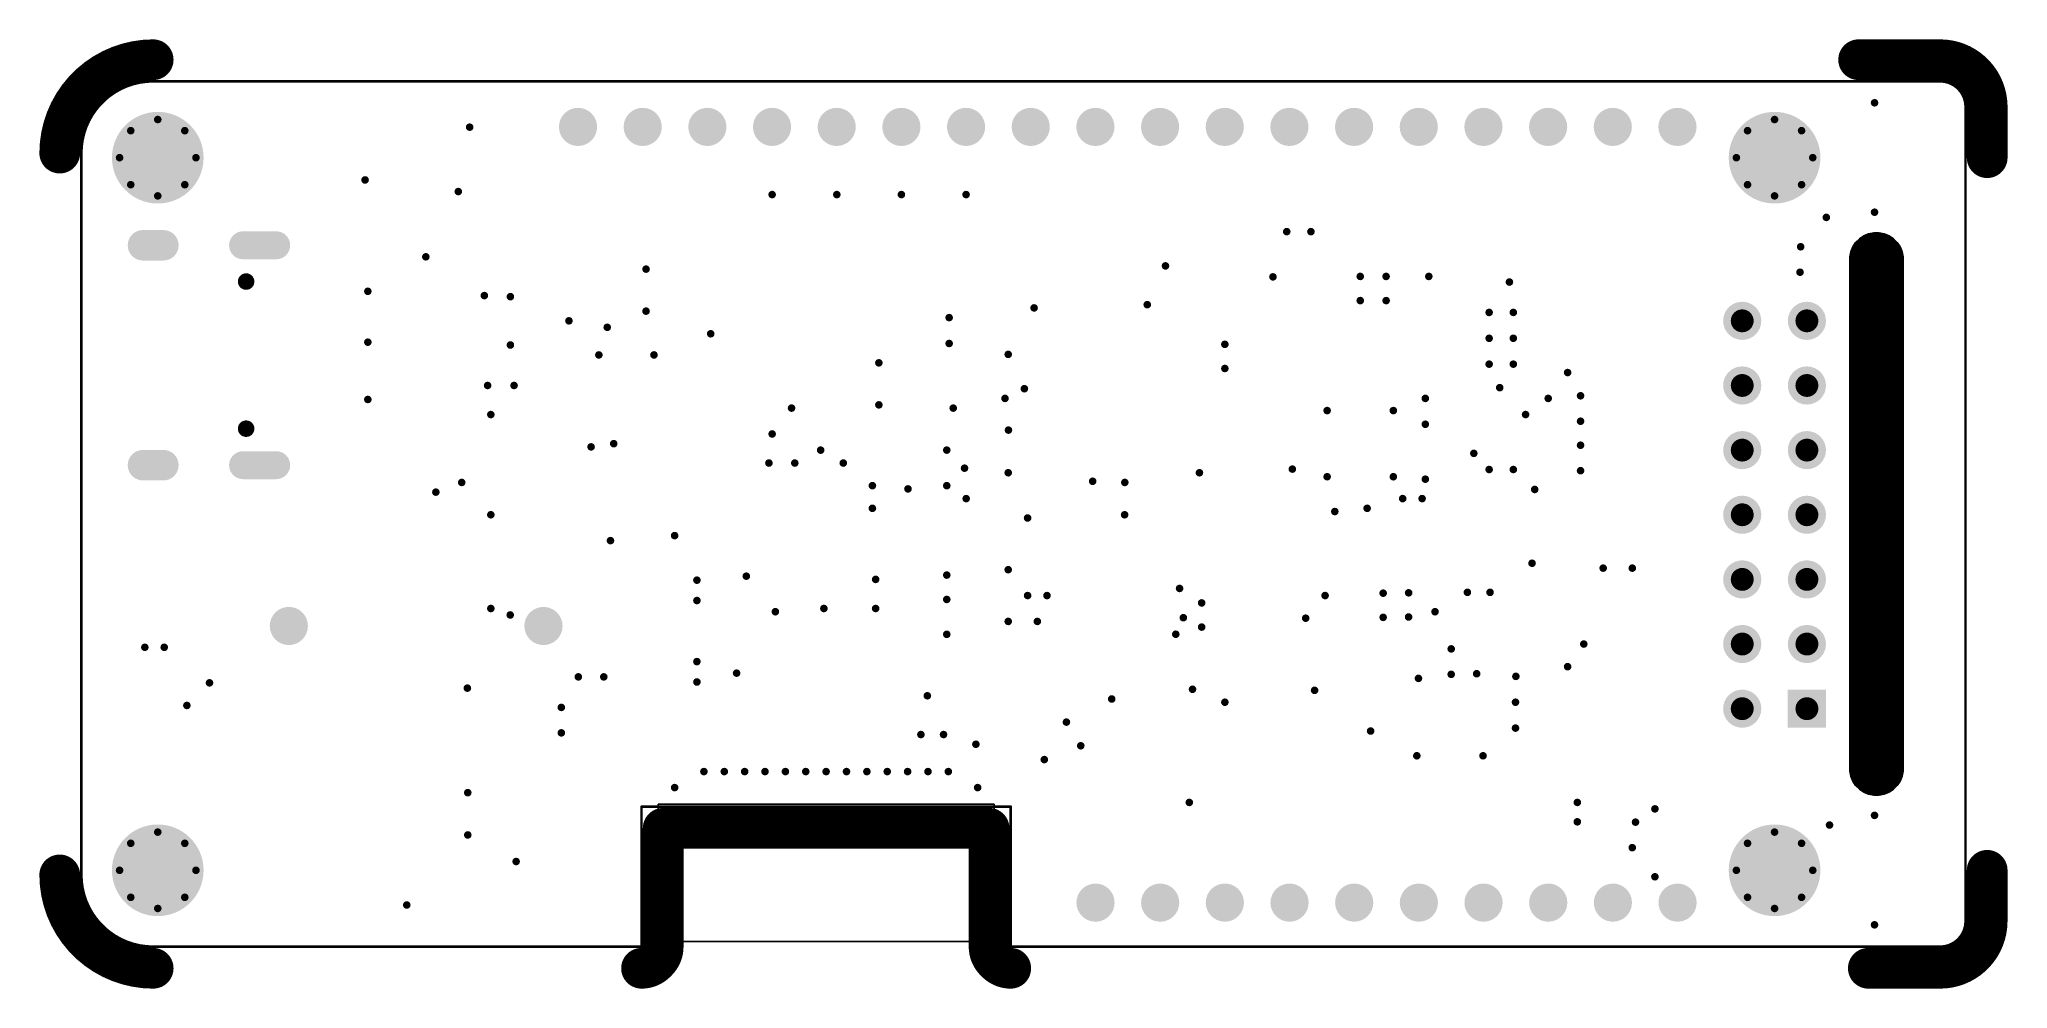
# Model space of a CAD drawing. Header units: inches. Extents: x -4.7 to 72.7, y -4.7 to 32.7.
import ezdxf

# ---------------------------------------------------------------- set-up
doc = ezdxf.new("R2010")
doc.units = ezdxf.units.IN
for name, color, linetype in [('Board Shape', 6, 'Continuous'), ('Keep-Out Layer', 6, 'Continuous'), ('Multi-Layer', 9, 'Continuous'), ('Pad Holes', 156, 'Continuous'), ('Route Tool Path', 56, 'Continuous'), ('Via Holes', 16, 'Continuous')]:
    doc.layers.add(name, color=color, linetype=linetype)

# ---------------------------------------------------------------- blocks, each defined once
blk = doc.blocks.new('F______H______2_54_____18_P___B_10')
at = {"layer": 'Multi-Layer'}
h = blk.add_hatch(color=9, dxfattribs=at)
edge = h.paths.add_edge_path()
edge.add_arc((0, 0), 0.75, 0, 360)
h = blk.add_hatch(color=9, dxfattribs=at)
edge = h.paths.add_edge_path()
edge.add_arc((2.54, 0), 0.75, 0, 360)
h = blk.add_hatch(color=9, dxfattribs=at)
edge = h.paths.add_edge_path()
edge.add_arc((5.08, 0), 0.75, 0, 360)
h = blk.add_hatch(color=9, dxfattribs=at)
edge = h.paths.add_edge_path()
edge.add_arc((7.62, 0), 0.75, 0, 360)
h = blk.add_hatch(color=9, dxfattribs=at)
edge = h.paths.add_edge_path()
edge.add_arc((10.16, 0), 0.75, 0, 360)
h = blk.add_hatch(color=9, dxfattribs=at)
edge = h.paths.add_edge_path()
edge.add_arc((12.7, 0), 0.75, 0, 360)
h = blk.add_hatch(color=9, dxfattribs=at)
edge = h.paths.add_edge_path()
edge.add_arc((15.24, 0), 0.75, 0, 360)
h = blk.add_hatch(color=9, dxfattribs=at)
edge = h.paths.add_edge_path()
edge.add_arc((17.78, 0), 0.75, 0, 360)
h = blk.add_hatch(color=9, dxfattribs=at)
edge = h.paths.add_edge_path()
edge.add_arc((20.32, 0), 0.75, 0, 360)
h = blk.add_hatch(color=9, dxfattribs=at)
edge = h.paths.add_edge_path()
edge.add_arc((22.86, 0), 0.75, 0, 360)
h = blk.add_hatch(color=9, dxfattribs=at)
edge = h.paths.add_edge_path()
edge.add_arc((25.4, 0), 0.75, 0, 360)
h = blk.add_hatch(color=9, dxfattribs=at)
edge = h.paths.add_edge_path()
edge.add_arc((27.94, 0), 0.75, 0, 360)
h = blk.add_hatch(color=9, dxfattribs=at)
edge = h.paths.add_edge_path()
edge.add_arc((30.48, 0), 0.75, 0, 360)
h = blk.add_hatch(color=9, dxfattribs=at)
edge = h.paths.add_edge_path()
edge.add_arc((33.02, 0), 0.75, 0, 360)
h = blk.add_hatch(color=9, dxfattribs=at)
edge = h.paths.add_edge_path()
edge.add_arc((35.56, 0), 0.75, 0, 360)
h = blk.add_hatch(color=9, dxfattribs=at)
edge = h.paths.add_edge_path()
edge.add_arc((38.1, 0), 0.75, 0, 360)
h = blk.add_hatch(color=9, dxfattribs=at)
edge = h.paths.add_edge_path()
edge.add_arc((40.64, 0), 0.75, 0, 360)
h = blk.add_hatch(color=9, dxfattribs=at)
edge = h.paths.add_edge_path()
edge.add_arc((43.18, 0), 0.75, 0, 360)
at = {"layer": 'Pad Holes'}
h = blk.add_hatch(color=7, dxfattribs=at)
edge = h.paths.add_edge_path()
edge.add_arc((0, 0), 0.508, 0, 360)
h = blk.add_hatch(color=7, dxfattribs=at)
edge = h.paths.add_edge_path()
edge.add_arc((2.54, 0), 0.508, 0, 360)
h = blk.add_hatch(color=7, dxfattribs=at)
edge = h.paths.add_edge_path()
edge.add_arc((5.08, 0), 0.508, 0, 360)
h = blk.add_hatch(color=7, dxfattribs=at)
edge = h.paths.add_edge_path()
edge.add_arc((7.62, 0), 0.508, 0, 360)
h = blk.add_hatch(color=7, dxfattribs=at)
edge = h.paths.add_edge_path()
edge.add_arc((10.16, 0), 0.508, 0, 360)
h = blk.add_hatch(color=7, dxfattribs=at)
edge = h.paths.add_edge_path()
edge.add_arc((12.7, 0), 0.508, 0, 360)
h = blk.add_hatch(color=7, dxfattribs=at)
edge = h.paths.add_edge_path()
edge.add_arc((15.24, 0), 0.508, 0, 360)
h = blk.add_hatch(color=7, dxfattribs=at)
edge = h.paths.add_edge_path()
edge.add_arc((17.78, 0), 0.508, 0, 360)
h = blk.add_hatch(color=7, dxfattribs=at)
edge = h.paths.add_edge_path()
edge.add_arc((20.32, 0), 0.508, 0, 360)
h = blk.add_hatch(color=7, dxfattribs=at)
edge = h.paths.add_edge_path()
edge.add_arc((22.86, 0), 0.508, 0, 360)
h = blk.add_hatch(color=7, dxfattribs=at)
edge = h.paths.add_edge_path()
edge.add_arc((25.4, 0), 0.508, 0, 360)
h = blk.add_hatch(color=7, dxfattribs=at)
edge = h.paths.add_edge_path()
edge.add_arc((27.94, 0), 0.508, 0, 360)
h = blk.add_hatch(color=7, dxfattribs=at)
edge = h.paths.add_edge_path()
edge.add_arc((30.48, 0), 0.508, 0, 360)
h = blk.add_hatch(color=7, dxfattribs=at)
edge = h.paths.add_edge_path()
edge.add_arc((33.02, 0), 0.508, 0, 360)
h = blk.add_hatch(color=7, dxfattribs=at)
edge = h.paths.add_edge_path()
edge.add_arc((35.56, 0), 0.508, 0, 360)
h = blk.add_hatch(color=7, dxfattribs=at)
edge = h.paths.add_edge_path()
edge.add_arc((38.1, 0), 0.508, 0, 360)
h = blk.add_hatch(color=7, dxfattribs=at)
edge = h.paths.add_edge_path()
edge.add_arc((40.64, 0), 0.508, 0, 360)
h = blk.add_hatch(color=7, dxfattribs=at)
edge = h.paths.add_edge_path()
edge.add_arc((43.18, 0), 0.508, 0, 360)
blk = doc.blocks.new('F______H______2_54_____10_P___B_11')
at = {"layer": 'Multi-Layer'}
h = blk.add_hatch(color=9, dxfattribs=at)
edge = h.paths.add_edge_path()
edge.add_arc((0, 0), 0.75, 0, 360)
h = blk.add_hatch(color=9, dxfattribs=at)
edge = h.paths.add_edge_path()
edge.add_arc((2.54, 0), 0.75, 0, 360)
h = blk.add_hatch(color=9, dxfattribs=at)
edge = h.paths.add_edge_path()
edge.add_arc((5.08, 0), 0.75, 0, 360)
h = blk.add_hatch(color=9, dxfattribs=at)
edge = h.paths.add_edge_path()
edge.add_arc((7.62, 0), 0.75, 0, 360)
h = blk.add_hatch(color=9, dxfattribs=at)
edge = h.paths.add_edge_path()
edge.add_arc((10.16, 0), 0.75, 0, 360)
h = blk.add_hatch(color=9, dxfattribs=at)
edge = h.paths.add_edge_path()
edge.add_arc((12.7, 0), 0.75, 0, 360)
h = blk.add_hatch(color=9, dxfattribs=at)
edge = h.paths.add_edge_path()
edge.add_arc((15.24, 0), 0.75, 0, 360)
h = blk.add_hatch(color=9, dxfattribs=at)
edge = h.paths.add_edge_path()
edge.add_arc((17.78, 0), 0.75, 0, 360)
h = blk.add_hatch(color=9, dxfattribs=at)
edge = h.paths.add_edge_path()
edge.add_arc((20.32, 0), 0.75, 0, 360)
h = blk.add_hatch(color=9, dxfattribs=at)
edge = h.paths.add_edge_path()
edge.add_arc((22.86, 0), 0.75, 0, 360)
at = {"layer": 'Pad Holes'}
h = blk.add_hatch(color=7, dxfattribs=at)
edge = h.paths.add_edge_path()
edge.add_arc((0, 0), 0.508, 0, 360)
h = blk.add_hatch(color=7, dxfattribs=at)
edge = h.paths.add_edge_path()
edge.add_arc((2.54, 0), 0.508, 0, 360)
h = blk.add_hatch(color=7, dxfattribs=at)
edge = h.paths.add_edge_path()
edge.add_arc((5.08, 0), 0.508, 0, 360)
h = blk.add_hatch(color=7, dxfattribs=at)
edge = h.paths.add_edge_path()
edge.add_arc((7.62, 0), 0.508, 0, 360)
h = blk.add_hatch(color=7, dxfattribs=at)
edge = h.paths.add_edge_path()
edge.add_arc((10.16, 0), 0.508, 0, 360)
h = blk.add_hatch(color=7, dxfattribs=at)
edge = h.paths.add_edge_path()
edge.add_arc((12.7, 0), 0.508, 0, 360)
h = blk.add_hatch(color=7, dxfattribs=at)
edge = h.paths.add_edge_path()
edge.add_arc((15.24, 0), 0.508, 0, 360)
h = blk.add_hatch(color=7, dxfattribs=at)
edge = h.paths.add_edge_path()
edge.add_arc((17.78, 0), 0.508, 0, 360)
h = blk.add_hatch(color=7, dxfattribs=at)
edge = h.paths.add_edge_path()
edge.add_arc((20.32, 0), 0.508, 0, 360)
h = blk.add_hatch(color=7, dxfattribs=at)
edge = h.paths.add_edge_path()
edge.add_arc((22.86, 0), 0.508, 0, 360)
blk = doc.blocks.new('HDR2X7_24')
at = {"layer": 'Multi-Layer'}
h = blk.add_hatch(color=9, dxfattribs=at)
edge = h.paths.add_edge_path()
edge.add_arc((0, 2.54), 0.75, 0, 360)
h = blk.add_hatch(color=9, dxfattribs=at)
edge = h.paths.add_edge_path()
edge.add_arc((2.54, 2.54), 0.75, 0, 360)
h = blk.add_hatch(color=9, dxfattribs=at)
edge = h.paths.add_edge_path()
edge.add_arc((5.08, 2.54), 0.75, 0, 360)
h = blk.add_hatch(color=9, dxfattribs=at)
edge = h.paths.add_edge_path()
edge.add_arc((7.62, 2.54), 0.75, 0, 360)
h = blk.add_hatch(color=9, dxfattribs=at)
edge = h.paths.add_edge_path()
edge.add_arc((10.16, 2.54), 0.75, 0, 360)
h = blk.add_hatch(color=9, dxfattribs=at)
edge = h.paths.add_edge_path()
edge.add_arc((12.7, 2.54), 0.75, 0, 360)
h = blk.add_hatch(color=9, dxfattribs=at)
edge = h.paths.add_edge_path()
edge.add_arc((15.24, 2.54), 0.75, 0, 360)
blk.add_hatch(color=9, dxfattribs=at).paths.add_polyline_path([(-0.75, 0.75), (0.75, 0.75), (0.75, -0.75), (-0.75, -0.75)])
h = blk.add_hatch(color=9, dxfattribs=at)
edge = h.paths.add_edge_path()
edge.add_arc((2.54, 0), 0.75, 0, 360)
h = blk.add_hatch(color=9, dxfattribs=at)
edge = h.paths.add_edge_path()
edge.add_arc((5.08, 0), 0.75, 0, 360)
h = blk.add_hatch(color=9, dxfattribs=at)
edge = h.paths.add_edge_path()
edge.add_arc((7.62, 0), 0.75, 0, 360)
h = blk.add_hatch(color=9, dxfattribs=at)
edge = h.paths.add_edge_path()
edge.add_arc((10.16, 0), 0.75, 0, 360)
h = blk.add_hatch(color=9, dxfattribs=at)
edge = h.paths.add_edge_path()
edge.add_arc((12.7, 0), 0.75, 0, 360)
h = blk.add_hatch(color=9, dxfattribs=at)
edge = h.paths.add_edge_path()
edge.add_arc((15.24, 0), 0.75, 0, 360)
at = {"layer": 'Pad Holes'}
h = blk.add_hatch(color=7, dxfattribs=at)
edge = h.paths.add_edge_path()
edge.add_arc((0, 2.54), 0.45, 0, 360)
h = blk.add_hatch(color=7, dxfattribs=at)
edge = h.paths.add_edge_path()
edge.add_arc((2.54, 2.54), 0.45, 0, 360)
h = blk.add_hatch(color=7, dxfattribs=at)
edge = h.paths.add_edge_path()
edge.add_arc((5.08, 2.54), 0.45, 0, 360)
h = blk.add_hatch(color=7, dxfattribs=at)
edge = h.paths.add_edge_path()
edge.add_arc((7.62, 2.54), 0.45, 0, 360)
h = blk.add_hatch(color=7, dxfattribs=at)
edge = h.paths.add_edge_path()
edge.add_arc((10.16, 2.54), 0.45, 0, 360)
h = blk.add_hatch(color=7, dxfattribs=at)
edge = h.paths.add_edge_path()
edge.add_arc((12.7, 2.54), 0.45, 0, 360)
h = blk.add_hatch(color=7, dxfattribs=at)
edge = h.paths.add_edge_path()
edge.add_arc((15.24, 2.54), 0.45, 0, 360)
h = blk.add_hatch(color=7, dxfattribs=at)
edge = h.paths.add_edge_path()
edge.add_arc((0, 0), 0.45, 0, 360)
h = blk.add_hatch(color=7, dxfattribs=at)
edge = h.paths.add_edge_path()
edge.add_arc((2.54, 0), 0.45, 0, 360)
h = blk.add_hatch(color=7, dxfattribs=at)
edge = h.paths.add_edge_path()
edge.add_arc((5.08, 0), 0.45, 0, 360)
h = blk.add_hatch(color=7, dxfattribs=at)
edge = h.paths.add_edge_path()
edge.add_arc((7.62, 0), 0.45, 0, 360)
h = blk.add_hatch(color=7, dxfattribs=at)
edge = h.paths.add_edge_path()
edge.add_arc((10.16, 0), 0.45, 0, 360)
h = blk.add_hatch(color=7, dxfattribs=at)
edge = h.paths.add_edge_path()
edge.add_arc((12.7, 0), 0.45, 0, 360)
h = blk.add_hatch(color=7, dxfattribs=at)
edge = h.paths.add_edge_path()
edge.add_arc((15.24, 0), 0.45, 0, 360)
blk = doc.blocks.new('M3_SCREW_28')
at = {"layer": 'Multi-Layer'}
h = blk.add_hatch(color=9, dxfattribs=at)
edge = h.paths.add_edge_path()
edge.add_arc((0, 0), 1.8, 0, 360)
at = {"layer": 'Pad Holes'}
h = blk.add_hatch(color=7, dxfattribs=at)
edge = h.paths.add_edge_path()
edge.add_arc((0, 0), 1.1, 0, 360)
at = {"layer": 'Via Holes'}
h = blk.add_hatch(color=7, dxfattribs=at)
edge = h.paths.add_edge_path()
edge.add_arc((0, 1.5), 0.15, 0, 360)
h = blk.add_hatch(color=7, dxfattribs=at)
edge = h.paths.add_edge_path()
edge.add_arc((-1.061, 1.061), 0.15, 0, 360)
h = blk.add_hatch(color=7, dxfattribs=at)
edge = h.paths.add_edge_path()
edge.add_arc((1.061, 1.061), 0.15, 0, 360)
h = blk.add_hatch(color=7, dxfattribs=at)
edge = h.paths.add_edge_path()
edge.add_arc((-1.5, 0), 0.15, 0, 360)
h = blk.add_hatch(color=7, dxfattribs=at)
edge = h.paths.add_edge_path()
edge.add_arc((1.5, 0), 0.15, 0, 360)
h = blk.add_hatch(color=7, dxfattribs=at)
edge = h.paths.add_edge_path()
edge.add_arc((-1.061, -1.061), 0.15, 0, 360)
h = blk.add_hatch(color=7, dxfattribs=at)
edge = h.paths.add_edge_path()
edge.add_arc((0, -1.5), 0.15, 0, 360)
h = blk.add_hatch(color=7, dxfattribs=at)
edge = h.paths.add_edge_path()
edge.add_arc((1.061, -1.061), 0.15, 0, 360)
blk = doc.blocks.new('M3_SCREW_29')
at = {"layer": 'Multi-Layer'}
h = blk.add_hatch(color=9, dxfattribs=at)
edge = h.paths.add_edge_path()
edge.add_arc((0, 0), 1.8, 0, 360)
at = {"layer": 'Pad Holes'}
h = blk.add_hatch(color=7, dxfattribs=at)
edge = h.paths.add_edge_path()
edge.add_arc((0, 0), 1.1, 0, 360)
at = {"layer": 'Via Holes'}
h = blk.add_hatch(color=7, dxfattribs=at)
edge = h.paths.add_edge_path()
edge.add_arc((0, 1.5), 0.15, 0, 360)
h = blk.add_hatch(color=7, dxfattribs=at)
edge = h.paths.add_edge_path()
edge.add_arc((-1.061, 1.061), 0.15, 0, 360)
h = blk.add_hatch(color=7, dxfattribs=at)
edge = h.paths.add_edge_path()
edge.add_arc((1.061, 1.061), 0.15, 0, 360)
h = blk.add_hatch(color=7, dxfattribs=at)
edge = h.paths.add_edge_path()
edge.add_arc((-1.5, 0), 0.15, 0, 360)
h = blk.add_hatch(color=7, dxfattribs=at)
edge = h.paths.add_edge_path()
edge.add_arc((1.5, 0), 0.15, 0, 360)
h = blk.add_hatch(color=7, dxfattribs=at)
edge = h.paths.add_edge_path()
edge.add_arc((-1.061, -1.061), 0.15, 0, 360)
h = blk.add_hatch(color=7, dxfattribs=at)
edge = h.paths.add_edge_path()
edge.add_arc((0, -1.5), 0.15, 0, 360)
h = blk.add_hatch(color=7, dxfattribs=at)
edge = h.paths.add_edge_path()
edge.add_arc((1.061, -1.061), 0.15, 0, 360)
blk = doc.blocks.new('M3_SCREW_30')
at = {"layer": 'Multi-Layer'}
h = blk.add_hatch(color=9, dxfattribs=at)
edge = h.paths.add_edge_path()
edge.add_arc((0, 0), 1.8, 0, 360)
at = {"layer": 'Pad Holes'}
h = blk.add_hatch(color=7, dxfattribs=at)
edge = h.paths.add_edge_path()
edge.add_arc((0, 0), 1.1, 0, 360)
at = {"layer": 'Via Holes'}
h = blk.add_hatch(color=7, dxfattribs=at)
edge = h.paths.add_edge_path()
edge.add_arc((0, 1.5), 0.15, 0, 360)
h = blk.add_hatch(color=7, dxfattribs=at)
edge = h.paths.add_edge_path()
edge.add_arc((-1.061, 1.061), 0.15, 0, 360)
h = blk.add_hatch(color=7, dxfattribs=at)
edge = h.paths.add_edge_path()
edge.add_arc((1.061, 1.061), 0.15, 0, 360)
h = blk.add_hatch(color=7, dxfattribs=at)
edge = h.paths.add_edge_path()
edge.add_arc((-1.5, 0), 0.15, 0, 360)
h = blk.add_hatch(color=7, dxfattribs=at)
edge = h.paths.add_edge_path()
edge.add_arc((1.5, 0), 0.15, 0, 360)
h = blk.add_hatch(color=7, dxfattribs=at)
edge = h.paths.add_edge_path()
edge.add_arc((-1.061, -1.061), 0.15, 0, 360)
h = blk.add_hatch(color=7, dxfattribs=at)
edge = h.paths.add_edge_path()
edge.add_arc((0, -1.5), 0.15, 0, 360)
h = blk.add_hatch(color=7, dxfattribs=at)
edge = h.paths.add_edge_path()
edge.add_arc((1.061, -1.061), 0.15, 0, 360)
blk = doc.blocks.new('M3_SCREW_31')
at = {"layer": 'Multi-Layer'}
h = blk.add_hatch(color=9, dxfattribs=at)
edge = h.paths.add_edge_path()
edge.add_arc((0, 0), 1.8, 0, 360)
at = {"layer": 'Pad Holes'}
h = blk.add_hatch(color=7, dxfattribs=at)
edge = h.paths.add_edge_path()
edge.add_arc((0, 0), 1.1, 0, 360)
at = {"layer": 'Via Holes'}
h = blk.add_hatch(color=7, dxfattribs=at)
edge = h.paths.add_edge_path()
edge.add_arc((0, 1.5), 0.15, 0, 360)
h = blk.add_hatch(color=7, dxfattribs=at)
edge = h.paths.add_edge_path()
edge.add_arc((-1.061, 1.061), 0.15, 0, 360)
h = blk.add_hatch(color=7, dxfattribs=at)
edge = h.paths.add_edge_path()
edge.add_arc((1.061, 1.061), 0.15, 0, 360)
h = blk.add_hatch(color=7, dxfattribs=at)
edge = h.paths.add_edge_path()
edge.add_arc((-1.5, 0), 0.15, 0, 360)
h = blk.add_hatch(color=7, dxfattribs=at)
edge = h.paths.add_edge_path()
edge.add_arc((1.5, 0), 0.15, 0, 360)
h = blk.add_hatch(color=7, dxfattribs=at)
edge = h.paths.add_edge_path()
edge.add_arc((-1.061, -1.061), 0.15, 0, 360)
h = blk.add_hatch(color=7, dxfattribs=at)
edge = h.paths.add_edge_path()
edge.add_arc((0, -1.5), 0.15, 0, 360)
h = blk.add_hatch(color=7, dxfattribs=at)
edge = h.paths.add_edge_path()
edge.add_arc((1.061, -1.061), 0.15, 0, 360)
blk = doc.blocks.new('HCTL_HC_TYPE_C_16P_01A_49')
at = {"layer": 'Multi-Layer'}
h = blk.add_hatch(color=9, dxfattribs=at)
edge = h.paths.add_edge_path()
edge.add_arc((-4.32, 3.15), 0.55, 0, 180)
edge.add_line((-4.87, 3.15), (-4.87, 1.85))
edge.add_arc((-4.32, 1.85), 0.55, 180, 360)
edge.add_line((-3.77, 1.85), (-3.77, 3.15))
h = blk.add_hatch(color=9, dxfattribs=at)
edge = h.paths.add_edge_path()
edge.add_arc((4.32, 3.15), 0.55, 0, 180)
edge.add_line((3.77, 3.15), (3.77, 1.85))
edge.add_arc((4.32, 1.85), 0.55, 180, 360)
edge.add_line((4.87, 1.85), (4.87, 3.15))
h = blk.add_hatch(color=9, dxfattribs=at)
edge = h.paths.add_edge_path()
edge.add_arc((-2.895, 1.97), 0.325, 0, 360)
h = blk.add_hatch(color=9, dxfattribs=at)
edge = h.paths.add_edge_path()
edge.add_arc((2.885, 1.97), 0.325, 0, 360)
h = blk.add_hatch(color=9, dxfattribs=at)
edge = h.paths.add_edge_path()
edge.add_arc((-4.32, -1.28), 0.6, 0, 180)
edge.add_line((-4.92, -1.28), (-4.92, -2.08))
edge.add_arc((-4.32, -2.08), 0.6, 180, 360)
edge.add_line((-3.72, -2.08), (-3.72, -1.28))
h = blk.add_hatch(color=9, dxfattribs=at)
edge = h.paths.add_edge_path()
edge.add_arc((4.32, -1.28), 0.6, 0, 180)
edge.add_line((3.72, -1.28), (3.72, -2.08))
edge.add_arc((4.32, -2.08), 0.6, 180, 360)
edge.add_line((4.92, -2.08), (4.92, -1.28))
at = {"layer": 'Pad Holes'}
h = blk.add_hatch(color=7, dxfattribs=at)
edge = h.paths.add_edge_path()
edge.add_arc((-4.32, 3.05), 0.35, 0, 180)
edge.add_line((-4.67, 3.05), (-4.67, 1.95))
edge.add_arc((-4.32, 1.95), 0.35, 180, 360)
edge.add_line((-3.97, 1.95), (-3.97, 3.05))
h = blk.add_hatch(color=7, dxfattribs=at)
edge = h.paths.add_edge_path()
edge.add_arc((4.32, 3.05), 0.35, 0, 180)
edge.add_line((3.97, 3.05), (3.97, 1.95))
edge.add_arc((4.32, 1.95), 0.35, 180, 360)
edge.add_line((4.67, 1.95), (4.67, 3.05))
h = blk.add_hatch(color=7, dxfattribs=at)
edge = h.paths.add_edge_path()
edge.add_arc((-2.895, 1.97), 0.325, 0, 360)
h = blk.add_hatch(color=7, dxfattribs=at)
edge = h.paths.add_edge_path()
edge.add_arc((2.885, 1.97), 0.325, 0, 360)
h = blk.add_hatch(color=7, dxfattribs=at)
edge = h.paths.add_edge_path()
edge.add_arc((-4.32, -1.38), 0.4, 0, 180)
edge.add_line((-4.72, -1.38), (-4.72, -1.98))
edge.add_arc((-4.32, -1.98), 0.4, 180, 360)
edge.add_line((-3.92, -1.98), (-3.92, -1.38))
h = blk.add_hatch(color=7, dxfattribs=at)
edge = h.paths.add_edge_path()
edge.add_arc((4.32, -1.38), 0.4, 0, 180)
edge.add_line((3.92, -1.38), (3.92, -1.98))
edge.add_arc((4.32, -1.98), 0.4, 180, 360)
edge.add_line((4.72, -1.98), (4.72, -1.38))
blk = doc.blocks.new('XCVR_ESP32_C3_MINI_1_N4_51')
at = {"layer": 'Keep-Out Layer'}
for p, q in [((-6.6, 2.9), (-6.6, 8.3)), ((-6.6, 8.3), (6.6, 8.3)), ((-6.6, 2.9), (-6.6, 8.3)), ((-6.6, 8.3), (6.6, 8.3)), ((6.6, 8.3), (6.6, 2.9)), ((6.6, 8.3), (6.6, 2.9)), ((6.6, 2.9), (-6.6, 2.9)), ((6.6, 2.9), (-6.6, 2.9))]:
    blk.add_line(p, q, dxfattribs=at)
blk = doc.blocks.new('HYCW110_TF10_180B_B_52')
at = {"layer": 'Multi-Layer'}
h = blk.add_hatch(color=9, dxfattribs=at)
edge = h.paths.add_edge_path()
edge.add_arc((-5, -2.577), 0.75, 0, 360)
h = blk.add_hatch(color=9, dxfattribs=at)
edge = h.paths.add_edge_path()
edge.add_arc((5, -2.578), 0.75, 0, 360)
at = {"layer": 'Pad Holes'}
h = blk.add_hatch(color=7, dxfattribs=at)
edge = h.paths.add_edge_path()
edge.add_arc((-5, -2.577), 0.75, 0, 360)
h = blk.add_hatch(color=7, dxfattribs=at)
edge = h.paths.add_edge_path()
edge.add_arc((5, -2.578), 0.75, 0, 360)

msp = doc.modelspace()

# ---------------------------------------------------------------- hatches: boundary and pattern name
at = {"layer": 'Via Holes'}
h = msp.add_hatch(color=7, dxfattribs=at)
edge = h.paths.add_edge_path()
edge.add_arc((67.426, 30.158), 0.15, 0, 360)
h = msp.add_hatch(color=7, dxfattribs=at)
edge = h.paths.add_edge_path()
edge.add_arc((12.25, 29.2), 0.15, 0, 360)
h = msp.add_hatch(color=7, dxfattribs=at)
edge = h.paths.add_edge_path()
edge.add_arc((8.142, 27.126), 0.15, 0, 360)
h = msp.add_hatch(color=7, dxfattribs=at)
edge = h.paths.add_edge_path()
edge.add_arc((11.803, 26.67), 0.15, 0, 360)
h = msp.add_hatch(color=7, dxfattribs=at)
edge = h.paths.add_edge_path()
edge.add_arc((24.13, 26.551), 0.15, 0, 360)
h = msp.add_hatch(color=7, dxfattribs=at)
edge = h.paths.add_edge_path()
edge.add_arc((26.67, 26.551), 0.15, 0, 360)
h = msp.add_hatch(color=7, dxfattribs=at)
edge = h.paths.add_edge_path()
edge.add_arc((29.206, 26.551), 0.15, 0, 360)
h = msp.add_hatch(color=7, dxfattribs=at)
edge = h.paths.add_edge_path()
edge.add_arc((31.746, 26.551), 0.15, 0, 360)
h = msp.add_hatch(color=7, dxfattribs=at)
edge = h.paths.add_edge_path()
edge.add_arc((65.532, 25.654), 0.15, 0, 360)
h = msp.add_hatch(color=7, dxfattribs=at)
edge = h.paths.add_edge_path()
edge.add_arc((67.426, 25.858), 0.15, 0, 360)
h = msp.add_hatch(color=7, dxfattribs=at)
edge = h.paths.add_edge_path()
edge.add_arc((44.34, 25.095), 0.15, 0, 360)
h = msp.add_hatch(color=7, dxfattribs=at)
edge = h.paths.add_edge_path()
edge.add_arc((45.29, 25.095), 0.15, 0, 360)
h = msp.add_hatch(color=7, dxfattribs=at)
edge = h.paths.add_edge_path()
edge.add_arc((10.527, 24.106), 0.15, 0, 360)
h = msp.add_hatch(color=7, dxfattribs=at)
edge = h.paths.add_edge_path()
edge.add_arc((64.525, 24.5), 0.15, 0, 360)
h = msp.add_hatch(color=7, dxfattribs=at)
edge = h.paths.add_edge_path()
edge.add_arc((19.177, 23.622), 0.15, 0, 360)
h = msp.add_hatch(color=7, dxfattribs=at)
edge = h.paths.add_edge_path()
edge.add_arc((39.578, 23.749), 0.15, 0, 360)
h = msp.add_hatch(color=7, dxfattribs=at)
edge = h.paths.add_edge_path()
edge.add_arc((43.799, 23.317), 0.15, 0, 360)
h = msp.add_hatch(color=7, dxfattribs=at)
edge = h.paths.add_edge_path()
edge.add_arc((47.228, 23.335), 0.15, 0, 360)
h = msp.add_hatch(color=7, dxfattribs=at)
edge = h.paths.add_edge_path()
edge.add_arc((48.244, 23.335), 0.15, 0, 360)
h = msp.add_hatch(color=7, dxfattribs=at)
edge = h.paths.add_edge_path()
edge.add_arc((49.92, 23.335), 0.15, 0, 360)
h = msp.add_hatch(color=7, dxfattribs=at)
edge = h.paths.add_edge_path()
edge.add_arc((53.086, 23.114), 0.15, 0, 360)
h = msp.add_hatch(color=7, dxfattribs=at)
edge = h.paths.add_edge_path()
edge.add_arc((64.5, 23.5), 0.15, 0, 360)
h = msp.add_hatch(color=7, dxfattribs=at)
edge = h.paths.add_edge_path()
edge.add_arc((8.25, 22.75), 0.15, 0, 360)
h = msp.add_hatch(color=7, dxfattribs=at)
edge = h.paths.add_edge_path()
edge.add_arc((12.827, 22.582), 0.15, 0, 360)
h = msp.add_hatch(color=7, dxfattribs=at)
edge = h.paths.add_edge_path()
edge.add_arc((13.848, 22.54), 0.15, 0, 360)
h = msp.add_hatch(color=7, dxfattribs=at)
edge = h.paths.add_edge_path()
edge.add_arc((47.228, 22.385), 0.15, 0, 360)
h = msp.add_hatch(color=7, dxfattribs=at)
edge = h.paths.add_edge_path()
edge.add_arc((48.244, 22.385), 0.15, 0, 360)
h = msp.add_hatch(color=7, dxfattribs=at)
edge = h.paths.add_edge_path()
edge.add_arc((16.148, 21.59), 0.15, 0, 360)
h = msp.add_hatch(color=7, dxfattribs=at)
edge = h.paths.add_edge_path()
edge.add_arc((19.177, 21.971), 0.15, 0, 360)
h = msp.add_hatch(color=7, dxfattribs=at)
edge = h.paths.add_edge_path()
edge.add_arc((31.082, 21.717), 0.15, 0, 360)
h = msp.add_hatch(color=7, dxfattribs=at)
edge = h.paths.add_edge_path()
edge.add_arc((34.417, 22.098), 0.15, 0, 360)
h = msp.add_hatch(color=7, dxfattribs=at)
edge = h.paths.add_edge_path()
edge.add_arc((38.862, 22.225), 0.15, 0, 360)
h = msp.add_hatch(color=7, dxfattribs=at)
edge = h.paths.add_edge_path()
edge.add_arc((52.29, 21.92), 0.15, 0, 360)
h = msp.add_hatch(color=7, dxfattribs=at)
edge = h.paths.add_edge_path()
edge.add_arc((53.24, 21.92), 0.15, 0, 360)
h = msp.add_hatch(color=7, dxfattribs=at)
edge = h.paths.add_edge_path()
edge.add_arc((8.25, 20.75), 0.15, 0, 360)
h = msp.add_hatch(color=7, dxfattribs=at)
edge = h.paths.add_edge_path()
edge.add_arc((17.653, 21.336), 0.15, 0, 360)
h = msp.add_hatch(color=7, dxfattribs=at)
edge = h.paths.add_edge_path()
edge.add_arc((21.717, 21.082), 0.15, 0, 360)
h = msp.add_hatch(color=7, dxfattribs=at)
edge = h.paths.add_edge_path()
edge.add_arc((52.29, 20.904), 0.15, 0, 360)
h = msp.add_hatch(color=7, dxfattribs=at)
edge = h.paths.add_edge_path()
edge.add_arc((53.24, 20.904), 0.15, 0, 360)
h = msp.add_hatch(color=7, dxfattribs=at)
edge = h.paths.add_edge_path()
edge.add_arc((13.848, 20.64), 0.15, 0, 360)
h = msp.add_hatch(color=7, dxfattribs=at)
edge = h.paths.add_edge_path()
edge.add_arc((17.324, 20.25), 0.15, 0, 360)
h = msp.add_hatch(color=7, dxfattribs=at)
edge = h.paths.add_edge_path()
edge.add_arc((19.488, 20.25), 0.15, 0, 360)
h = msp.add_hatch(color=7, dxfattribs=at)
edge = h.paths.add_edge_path()
edge.add_arc((31.082, 20.701), 0.15, 0, 360)
h = msp.add_hatch(color=7, dxfattribs=at)
edge = h.paths.add_edge_path()
edge.add_arc((33.401, 20.271), 0.15, 0, 360)
h = msp.add_hatch(color=7, dxfattribs=at)
edge = h.paths.add_edge_path()
edge.add_arc((41.91, 20.668), 0.15, 0, 360)
h = msp.add_hatch(color=7, dxfattribs=at)
edge = h.paths.add_edge_path()
edge.add_arc((28.321, 19.939), 0.15, 0, 360)
h = msp.add_hatch(color=7, dxfattribs=at)
edge = h.paths.add_edge_path()
edge.add_arc((41.91, 19.718), 0.15, 0, 360)
h = msp.add_hatch(color=7, dxfattribs=at)
edge = h.paths.add_edge_path()
edge.add_arc((52.29, 19.888), 0.15, 0, 360)
h = msp.add_hatch(color=7, dxfattribs=at)
edge = h.paths.add_edge_path()
edge.add_arc((53.24, 19.888), 0.15, 0, 360)
h = msp.add_hatch(color=7, dxfattribs=at)
edge = h.paths.add_edge_path()
edge.add_arc((55.372, 19.558), 0.15, 0, 360)
h = msp.add_hatch(color=7, dxfattribs=at)
edge = h.paths.add_edge_path()
edge.add_arc((8.25, 18.5), 0.15, 0, 360)
h = msp.add_hatch(color=7, dxfattribs=at)
edge = h.paths.add_edge_path()
edge.add_arc((12.954, 19.05), 0.15, 0, 360)
h = msp.add_hatch(color=7, dxfattribs=at)
edge = h.paths.add_edge_path()
edge.add_arc((13.994, 19.05), 0.15, 0, 360)
h = msp.add_hatch(color=7, dxfattribs=at)
edge = h.paths.add_edge_path()
edge.add_arc((33.274, 18.542), 0.15, 0, 360)
h = msp.add_hatch(color=7, dxfattribs=at)
edge = h.paths.add_edge_path()
edge.add_arc((34.036, 18.923), 0.15, 0, 360)
h = msp.add_hatch(color=7, dxfattribs=at)
edge = h.paths.add_edge_path()
edge.add_arc((49.784, 18.542), 0.15, 0, 360)
h = msp.add_hatch(color=7, dxfattribs=at)
edge = h.paths.add_edge_path()
edge.add_arc((52.705, 18.964), 0.15, 0, 360)
h = msp.add_hatch(color=7, dxfattribs=at)
edge = h.paths.add_edge_path()
edge.add_arc((54.61, 18.542), 0.15, 0, 360)
h = msp.add_hatch(color=7, dxfattribs=at)
edge = h.paths.add_edge_path()
edge.add_arc((55.88, 18.645), 0.15, 0, 360)
h = msp.add_hatch(color=7, dxfattribs=at)
edge = h.paths.add_edge_path()
edge.add_arc((13.081, 17.907), 0.15, 0, 360)
h = msp.add_hatch(color=7, dxfattribs=at)
edge = h.paths.add_edge_path()
edge.add_arc((24.892, 18.161), 0.15, 0, 360)
h = msp.add_hatch(color=7, dxfattribs=at)
edge = h.paths.add_edge_path()
edge.add_arc((28.321, 18.288), 0.15, 0, 360)
h = msp.add_hatch(color=7, dxfattribs=at)
edge = h.paths.add_edge_path()
edge.add_arc((31.242, 18.161), 0.15, 0, 360)
h = msp.add_hatch(color=7, dxfattribs=at)
edge = h.paths.add_edge_path()
edge.add_arc((45.928, 18.064), 0.15, 0, 360)
h = msp.add_hatch(color=7, dxfattribs=at)
edge = h.paths.add_edge_path()
edge.add_arc((48.528, 18.064), 0.15, 0, 360)
h = msp.add_hatch(color=7, dxfattribs=at)
edge = h.paths.add_edge_path()
edge.add_arc((53.721, 17.907), 0.15, 0, 360)
h = msp.add_hatch(color=7, dxfattribs=at)
edge = h.paths.add_edge_path()
edge.add_arc((55.88, 17.645), 0.15, 0, 360)
h = msp.add_hatch(color=7, dxfattribs=at)
edge = h.paths.add_edge_path()
edge.add_arc((24.13, 17.145), 0.15, 0, 360)
h = msp.add_hatch(color=7, dxfattribs=at)
edge = h.paths.add_edge_path()
edge.add_arc((33.411, 17.296), 0.15, 0, 360)
h = msp.add_hatch(color=7, dxfattribs=at)
edge = h.paths.add_edge_path()
edge.add_arc((49.784, 17.526), 0.15, 0, 360)
h = msp.add_hatch(color=7, dxfattribs=at)
edge = h.paths.add_edge_path()
edge.add_arc((17.018, 16.637), 0.15, 0, 360)
h = msp.add_hatch(color=7, dxfattribs=at)
edge = h.paths.add_edge_path()
edge.add_arc((17.907, 16.764), 0.15, 0, 360)
h = msp.add_hatch(color=7, dxfattribs=at)
edge = h.paths.add_edge_path()
edge.add_arc((26.035, 16.51), 0.15, 0, 360)
h = msp.add_hatch(color=7, dxfattribs=at)
edge = h.paths.add_edge_path()
edge.add_arc((30.988, 16.51), 0.15, 0, 360)
h = msp.add_hatch(color=7, dxfattribs=at)
edge = h.paths.add_edge_path()
edge.add_arc((51.689, 16.383), 0.15, 0, 360)
h = msp.add_hatch(color=7, dxfattribs=at)
edge = h.paths.add_edge_path()
edge.add_arc((55.88, 16.702), 0.15, 0, 360)
h = msp.add_hatch(color=7, dxfattribs=at)
edge = h.paths.add_edge_path()
edge.add_arc((24.003, 16.002), 0.15, 0, 360)
h = msp.add_hatch(color=7, dxfattribs=at)
edge = h.paths.add_edge_path()
edge.add_arc((25.019, 16.002), 0.15, 0, 360)
h = msp.add_hatch(color=7, dxfattribs=at)
edge = h.paths.add_edge_path()
edge.add_arc((26.924, 16.002), 0.15, 0, 360)
h = msp.add_hatch(color=7, dxfattribs=at)
edge = h.paths.add_edge_path()
edge.add_arc((31.686, 15.8), 0.15, 0, 360)
h = msp.add_hatch(color=7, dxfattribs=at)
edge = h.paths.add_edge_path()
edge.add_arc((33.401, 15.621), 0.15, 0, 360)
h = msp.add_hatch(color=7, dxfattribs=at)
edge = h.paths.add_edge_path()
edge.add_arc((40.911, 15.621), 0.15, 0, 360)
h = msp.add_hatch(color=7, dxfattribs=at)
edge = h.paths.add_edge_path()
edge.add_arc((44.561, 15.764), 0.15, 0, 360)
h = msp.add_hatch(color=7, dxfattribs=at)
edge = h.paths.add_edge_path()
edge.add_arc((45.928, 15.464), 0.15, 0, 360)
h = msp.add_hatch(color=7, dxfattribs=at)
edge = h.paths.add_edge_path()
edge.add_arc((48.528, 15.464), 0.15, 0, 360)
h = msp.add_hatch(color=7, dxfattribs=at)
edge = h.paths.add_edge_path()
edge.add_arc((49.784, 15.367), 0.15, 0, 360)
h = msp.add_hatch(color=7, dxfattribs=at)
edge = h.paths.add_edge_path()
edge.add_arc((52.29, 15.748), 0.15, 0, 360)
h = msp.add_hatch(color=7, dxfattribs=at)
edge = h.paths.add_edge_path()
edge.add_arc((53.24, 15.748), 0.15, 0, 360)
h = msp.add_hatch(color=7, dxfattribs=at)
edge = h.paths.add_edge_path()
edge.add_arc((55.88, 15.702), 0.15, 0, 360)
h = msp.add_hatch(color=7, dxfattribs=at)
edge = h.paths.add_edge_path()
edge.add_arc((10.922, 14.859), 0.15, 0, 360)
h = msp.add_hatch(color=7, dxfattribs=at)
edge = h.paths.add_edge_path()
edge.add_arc((11.938, 15.24), 0.15, 0, 360)
h = msp.add_hatch(color=7, dxfattribs=at)
edge = h.paths.add_edge_path()
edge.add_arc((28.067, 15.113), 0.15, 0, 360)
h = msp.add_hatch(color=7, dxfattribs=at)
edge = h.paths.add_edge_path()
edge.add_arc((29.464, 14.986), 0.15, 0, 360)
h = msp.add_hatch(color=7, dxfattribs=at)
edge = h.paths.add_edge_path()
edge.add_arc((30.988, 15.113), 0.15, 0, 360)
h = msp.add_hatch(color=7, dxfattribs=at)
edge = h.paths.add_edge_path()
edge.add_arc((31.75, 14.605), 0.15, 0, 360)
h = msp.add_hatch(color=7, dxfattribs=at)
edge = h.paths.add_edge_path()
edge.add_arc((36.719, 15.286), 0.15, 0, 360)
h = msp.add_hatch(color=7, dxfattribs=at)
edge = h.paths.add_edge_path()
edge.add_arc((37.981, 15.24), 0.15, 0, 360)
h = msp.add_hatch(color=7, dxfattribs=at)
edge = h.paths.add_edge_path()
edge.add_arc((48.895, 14.605), 0.15, 0, 360)
h = msp.add_hatch(color=7, dxfattribs=at)
edge = h.paths.add_edge_path()
edge.add_arc((49.657, 14.605), 0.15, 0, 360)
h = msp.add_hatch(color=7, dxfattribs=at)
edge = h.paths.add_edge_path()
edge.add_arc((54.08, 14.964), 0.15, 0, 360)
h = msp.add_hatch(color=7, dxfattribs=at)
edge = h.paths.add_edge_path()
edge.add_arc((13.081, 13.97), 0.15, 0, 360)
h = msp.add_hatch(color=7, dxfattribs=at)
edge = h.paths.add_edge_path()
edge.add_arc((28.067, 14.224), 0.15, 0, 360)
h = msp.add_hatch(color=7, dxfattribs=at)
edge = h.paths.add_edge_path()
edge.add_arc((34.163, 13.843), 0.15, 0, 360)
h = msp.add_hatch(color=7, dxfattribs=at)
edge = h.paths.add_edge_path()
edge.add_arc((37.973, 13.97), 0.15, 0, 360)
h = msp.add_hatch(color=7, dxfattribs=at)
edge = h.paths.add_edge_path()
edge.add_arc((46.228, 14.097), 0.15, 0, 360)
h = msp.add_hatch(color=7, dxfattribs=at)
edge = h.paths.add_edge_path()
edge.add_arc((47.498, 14.224), 0.15, 0, 360)
h = msp.add_hatch(color=7, dxfattribs=at)
edge = h.paths.add_edge_path()
edge.add_arc((20.3, 13.15), 0.15, 0, 360)
h = msp.add_hatch(color=7, dxfattribs=at)
edge = h.paths.add_edge_path()
edge.add_arc((17.78, 12.954), 0.15, 0, 360)
h = msp.add_hatch(color=7, dxfattribs=at)
edge = h.paths.add_edge_path()
edge.add_arc((23.114, 11.557), 0.15, 0, 360)
h = msp.add_hatch(color=7, dxfattribs=at)
edge = h.paths.add_edge_path()
edge.add_arc((30.988, 11.6), 0.15, 0, 360)
h = msp.add_hatch(color=7, dxfattribs=at)
edge = h.paths.add_edge_path()
edge.add_arc((33.401, 11.811), 0.15, 0, 360)
h = msp.add_hatch(color=7, dxfattribs=at)
edge = h.paths.add_edge_path()
edge.add_arc((53.975, 12.065), 0.15, 0, 360)
h = msp.add_hatch(color=7, dxfattribs=at)
edge = h.paths.add_edge_path()
edge.add_arc((56.769, 11.873), 0.15, 0, 360)
h = msp.add_hatch(color=7, dxfattribs=at)
edge = h.paths.add_edge_path()
edge.add_arc((57.912, 11.873), 0.15, 0, 360)
h = msp.add_hatch(color=7, dxfattribs=at)
edge = h.paths.add_edge_path()
edge.add_arc((21.175, 11.4), 0.15, 0, 360)
h = msp.add_hatch(color=7, dxfattribs=at)
edge = h.paths.add_edge_path()
edge.add_arc((28.194, 11.43), 0.15, 0, 360)
h = msp.add_hatch(color=7, dxfattribs=at)
edge = h.paths.add_edge_path()
edge.add_arc((34.163, 10.795), 0.15, 0, 360)
h = msp.add_hatch(color=7, dxfattribs=at)
edge = h.paths.add_edge_path()
edge.add_arc((34.925, 10.795), 0.15, 0, 360)
h = msp.add_hatch(color=7, dxfattribs=at)
edge = h.paths.add_edge_path()
edge.add_arc((40.132, 11.075), 0.15, 0, 360)
h = msp.add_hatch(color=7, dxfattribs=at)
edge = h.paths.add_edge_path()
edge.add_arc((45.847, 10.795), 0.15, 0, 360)
h = msp.add_hatch(color=7, dxfattribs=at)
edge = h.paths.add_edge_path()
edge.add_arc((48.128, 10.889), 0.15, 0, 360)
h = msp.add_hatch(color=7, dxfattribs=at)
edge = h.paths.add_edge_path()
edge.add_arc((49.128, 10.903), 0.15, 0, 360)
h = msp.add_hatch(color=7, dxfattribs=at)
edge = h.paths.add_edge_path()
edge.add_arc((51.435, 10.922), 0.15, 0, 360)
h = msp.add_hatch(color=7, dxfattribs=at)
edge = h.paths.add_edge_path()
edge.add_arc((52.324, 10.922), 0.15, 0, 360)
h = msp.add_hatch(color=7, dxfattribs=at)
edge = h.paths.add_edge_path()
edge.add_arc((13.081, 10.287), 0.15, 0, 360)
h = msp.add_hatch(color=7, dxfattribs=at)
edge = h.paths.add_edge_path()
edge.add_arc((13.843, 10.033), 0.15, 0, 360)
h = msp.add_hatch(color=7, dxfattribs=at)
edge = h.paths.add_edge_path()
edge.add_arc((21.175, 10.6), 0.15, 0, 360)
h = msp.add_hatch(color=7, dxfattribs=at)
edge = h.paths.add_edge_path()
edge.add_arc((24.257, 10.16), 0.15, 0, 360)
h = msp.add_hatch(color=7, dxfattribs=at)
edge = h.paths.add_edge_path()
edge.add_arc((26.162, 10.287), 0.15, 0, 360)
h = msp.add_hatch(color=7, dxfattribs=at)
edge = h.paths.add_edge_path()
edge.add_arc((28.194, 10.287), 0.15, 0, 360)
h = msp.add_hatch(color=7, dxfattribs=at)
edge = h.paths.add_edge_path()
edge.add_arc((30.988, 10.642), 0.15, 0, 360)
h = msp.add_hatch(color=7, dxfattribs=at)
edge = h.paths.add_edge_path()
edge.add_arc((40.28, 9.925), 0.15, 0, 360)
h = msp.add_hatch(color=7, dxfattribs=at)
edge = h.paths.add_edge_path()
edge.add_arc((41, 10.506), 0.15, 0, 360)
h = msp.add_hatch(color=7, dxfattribs=at)
edge = h.paths.add_edge_path()
edge.add_arc((45.085, 9.906), 0.15, 0, 360)
h = msp.add_hatch(color=7, dxfattribs=at)
edge = h.paths.add_edge_path()
edge.add_arc((48.128, 9.939), 0.15, 0, 360)
h = msp.add_hatch(color=7, dxfattribs=at)
edge = h.paths.add_edge_path()
edge.add_arc((49.128, 9.953), 0.15, 0, 360)
h = msp.add_hatch(color=7, dxfattribs=at)
edge = h.paths.add_edge_path()
edge.add_arc((50.165, 10.16), 0.15, 0, 360)
h = msp.add_hatch(color=7, dxfattribs=at)
edge = h.paths.add_edge_path()
edge.add_arc((30.988, 9.271), 0.15, 0, 360)
h = msp.add_hatch(color=7, dxfattribs=at)
edge = h.paths.add_edge_path()
edge.add_arc((33.401, 9.779), 0.15, 0, 360)
h = msp.add_hatch(color=7, dxfattribs=at)
edge = h.paths.add_edge_path()
edge.add_arc((34.544, 9.779), 0.15, 0, 360)
h = msp.add_hatch(color=7, dxfattribs=at)
edge = h.paths.add_edge_path()
edge.add_arc((39.982, 9.275), 0.15, 0, 360)
h = msp.add_hatch(color=7, dxfattribs=at)
edge = h.paths.add_edge_path()
edge.add_arc((41, 9.556), 0.15, 0, 360)
h = msp.add_hatch(color=7, dxfattribs=at)
edge = h.paths.add_edge_path()
edge.add_arc((-0.508, 8.763), 0.15, 0, 360)
h = msp.add_hatch(color=7, dxfattribs=at)
edge = h.paths.add_edge_path()
edge.add_arc((0.254, 8.763), 0.15, 0, 360)
h = msp.add_hatch(color=7, dxfattribs=at)
edge = h.paths.add_edge_path()
edge.add_arc((50.8, 8.7), 0.15, 0, 360)
h = msp.add_hatch(color=7, dxfattribs=at)
edge = h.paths.add_edge_path()
edge.add_arc((56.007, 8.89), 0.15, 0, 360)
h = msp.add_hatch(color=7, dxfattribs=at)
edge = h.paths.add_edge_path()
edge.add_arc((16.518, 7.6), 0.15, 0, 360)
h = msp.add_hatch(color=7, dxfattribs=at)
edge = h.paths.add_edge_path()
edge.add_arc((17.518, 7.6), 0.15, 0, 360)
h = msp.add_hatch(color=7, dxfattribs=at)
edge = h.paths.add_edge_path()
edge.add_arc((21.175, 8.2), 0.15, 0, 360)
h = msp.add_hatch(color=7, dxfattribs=at)
edge = h.paths.add_edge_path()
edge.add_arc((22.733, 7.747), 0.15, 0, 360)
h = msp.add_hatch(color=7, dxfattribs=at)
edge = h.paths.add_edge_path()
edge.add_arc((50.8, 7.7), 0.15, 0, 360)
h = msp.add_hatch(color=7, dxfattribs=at)
edge = h.paths.add_edge_path()
edge.add_arc((51.8, 7.725), 0.15, 0, 360)
h = msp.add_hatch(color=7, dxfattribs=at)
edge = h.paths.add_edge_path()
edge.add_arc((53.34, 7.62), 0.15, 0, 360)
h = msp.add_hatch(color=7, dxfattribs=at)
edge = h.paths.add_edge_path()
edge.add_arc((55.372, 8.001), 0.15, 0, 360)
h = msp.add_hatch(color=7, dxfattribs=at)
edge = h.paths.add_edge_path()
edge.add_arc((2.032, 7.366), 0.15, 0, 360)
h = msp.add_hatch(color=7, dxfattribs=at)
edge = h.paths.add_edge_path()
edge.add_arc((12.159, 7.158), 0.15, 0, 360)
h = msp.add_hatch(color=7, dxfattribs=at)
edge = h.paths.add_edge_path()
edge.add_arc((21.175, 7.4), 0.15, 0, 360)
h = msp.add_hatch(color=7, dxfattribs=at)
edge = h.paths.add_edge_path()
edge.add_arc((30.226, 6.858), 0.15, 0, 360)
h = msp.add_hatch(color=7, dxfattribs=at)
edge = h.paths.add_edge_path()
edge.add_arc((40.64, 7.112), 0.15, 0, 360)
h = msp.add_hatch(color=7, dxfattribs=at)
edge = h.paths.add_edge_path()
edge.add_arc((45.435, 7.072), 0.15, 0, 360)
h = msp.add_hatch(color=7, dxfattribs=at)
edge = h.paths.add_edge_path()
edge.add_arc((49.514, 7.541), 0.15, 0, 360)
h = msp.add_hatch(color=7, dxfattribs=at)
edge = h.paths.add_edge_path()
edge.add_arc((1.143, 6.477), 0.15, 0, 360)
h = msp.add_hatch(color=7, dxfattribs=at)
edge = h.paths.add_edge_path()
edge.add_arc((15.85, 6.4), 0.15, 0, 360)
h = msp.add_hatch(color=7, dxfattribs=at)
edge = h.paths.add_edge_path()
edge.add_arc((37.465, 6.731), 0.15, 0, 360)
h = msp.add_hatch(color=7, dxfattribs=at)
edge = h.paths.add_edge_path()
edge.add_arc((41.91, 6.604), 0.15, 0, 360)
h = msp.add_hatch(color=7, dxfattribs=at)
edge = h.paths.add_edge_path()
edge.add_arc((53.325, 6.604), 0.15, 0, 360)
h = msp.add_hatch(color=7, dxfattribs=at)
edge = h.paths.add_edge_path()
edge.add_arc((15.85, 5.4), 0.15, 0, 360)
h = msp.add_hatch(color=7, dxfattribs=at)
edge = h.paths.add_edge_path()
edge.add_arc((29.972, 5.334), 0.15, 0, 360)
h = msp.add_hatch(color=7, dxfattribs=at)
edge = h.paths.add_edge_path()
edge.add_arc((30.861, 5.334), 0.15, 0, 360)
h = msp.add_hatch(color=7, dxfattribs=at)
edge = h.paths.add_edge_path()
edge.add_arc((35.687, 5.822), 0.15, 0, 360)
h = msp.add_hatch(color=7, dxfattribs=at)
edge = h.paths.add_edge_path()
edge.add_arc((47.635, 5.472), 0.15, 0, 360)
h = msp.add_hatch(color=7, dxfattribs=at)
edge = h.paths.add_edge_path()
edge.add_arc((53.325, 5.588), 0.15, 0, 360)
h = msp.add_hatch(color=7, dxfattribs=at)
edge = h.paths.add_edge_path()
edge.add_arc((32.131, 4.953), 0.15, 0, 360)
h = msp.add_hatch(color=7, dxfattribs=at)
edge = h.paths.add_edge_path()
edge.add_arc((36.25, 4.893), 0.15, 0, 360)
h = msp.add_hatch(color=7, dxfattribs=at)
edge = h.paths.add_edge_path()
edge.add_arc((49.45, 4.5), 0.15, 0, 360)
h = msp.add_hatch(color=7, dxfattribs=at)
edge = h.paths.add_edge_path()
edge.add_arc((52.05, 4.5), 0.15, 0, 360)
h = msp.add_hatch(color=7, dxfattribs=at)
edge = h.paths.add_edge_path()
edge.add_arc((21.45, 3.879), 0.15, 0, 360)
h = msp.add_hatch(color=7, dxfattribs=at)
edge = h.paths.add_edge_path()
edge.add_arc((22.25, 3.879), 0.15, 0, 360)
h = msp.add_hatch(color=7, dxfattribs=at)
edge = h.paths.add_edge_path()
edge.add_arc((23.05, 3.879), 0.15, 0, 360)
h = msp.add_hatch(color=7, dxfattribs=at)
edge = h.paths.add_edge_path()
edge.add_arc((23.85, 3.879), 0.15, 0, 360)
h = msp.add_hatch(color=7, dxfattribs=at)
edge = h.paths.add_edge_path()
edge.add_arc((24.65, 3.879), 0.15, 0, 360)
h = msp.add_hatch(color=7, dxfattribs=at)
edge = h.paths.add_edge_path()
edge.add_arc((25.45, 3.879), 0.15, 0, 360)
h = msp.add_hatch(color=7, dxfattribs=at)
edge = h.paths.add_edge_path()
edge.add_arc((26.25, 3.879), 0.15, 0, 360)
h = msp.add_hatch(color=7, dxfattribs=at)
edge = h.paths.add_edge_path()
edge.add_arc((27.05, 3.879), 0.15, 0, 360)
h = msp.add_hatch(color=7, dxfattribs=at)
edge = h.paths.add_edge_path()
edge.add_arc((27.85, 3.879), 0.15, 0, 360)
h = msp.add_hatch(color=7, dxfattribs=at)
edge = h.paths.add_edge_path()
edge.add_arc((28.65, 3.879), 0.15, 0, 360)
h = msp.add_hatch(color=7, dxfattribs=at)
edge = h.paths.add_edge_path()
edge.add_arc((29.45, 3.879), 0.15, 0, 360)
h = msp.add_hatch(color=7, dxfattribs=at)
edge = h.paths.add_edge_path()
edge.add_arc((30.25, 3.879), 0.15, 0, 360)
h = msp.add_hatch(color=7, dxfattribs=at)
edge = h.paths.add_edge_path()
edge.add_arc((31.05, 3.879), 0.15, 0, 360)
h = msp.add_hatch(color=7, dxfattribs=at)
edge = h.paths.add_edge_path()
edge.add_arc((34.818, 4.35), 0.15, 0, 360)
h = msp.add_hatch(color=7, dxfattribs=at)
edge = h.paths.add_edge_path()
edge.add_arc((12.175, 3.05), 0.15, 0, 360)
h = msp.add_hatch(color=7, dxfattribs=at)
edge = h.paths.add_edge_path()
edge.add_arc((20.3, 3.25), 0.15, 0, 360)
h = msp.add_hatch(color=7, dxfattribs=at)
edge = h.paths.add_edge_path()
edge.add_arc((32.2, 3.25), 0.15, 0, 360)
h = msp.add_hatch(color=7, dxfattribs=at)
edge = h.paths.add_edge_path()
edge.add_arc((40.513, 2.667), 0.15, 0, 360)
h = msp.add_hatch(color=7, dxfattribs=at)
edge = h.paths.add_edge_path()
edge.add_arc((55.753, 2.667), 0.15, 0, 360)
h = msp.add_hatch(color=7, dxfattribs=at)
edge = h.paths.add_edge_path()
edge.add_arc((58.801, 2.413), 0.15, 0, 360)
h = msp.add_hatch(color=7, dxfattribs=at)
edge = h.paths.add_edge_path()
edge.add_arc((55.753, 1.905), 0.15, 0, 360)
h = msp.add_hatch(color=7, dxfattribs=at)
edge = h.paths.add_edge_path()
edge.add_arc((58.039, 1.892), 0.15, 0, 360)
h = msp.add_hatch(color=7, dxfattribs=at)
edge = h.paths.add_edge_path()
edge.add_arc((65.659, 1.778), 0.15, 0, 360)
h = msp.add_hatch(color=7, dxfattribs=at)
edge = h.paths.add_edge_path()
edge.add_arc((67.426, 2.158), 0.15, 0, 360)
h = msp.add_hatch(color=7, dxfattribs=at)
edge = h.paths.add_edge_path()
edge.add_arc((12.175, 1.389), 0.15, 0, 360)
h = msp.add_hatch(color=7, dxfattribs=at)
edge = h.paths.add_edge_path()
edge.add_arc((57.912, 0.889), 0.15, 0, 360)
h = msp.add_hatch(color=7, dxfattribs=at)
edge = h.paths.add_edge_path()
edge.add_arc((14.075, 0.345), 0.15, 0, 360)
h = msp.add_hatch(color=7, dxfattribs=at)
edge = h.paths.add_edge_path()
edge.add_arc((58.801, -0.254), 0.15, 0, 360)
h = msp.add_hatch(color=7, dxfattribs=at)
edge = h.paths.add_edge_path()
edge.add_arc((9.779, -1.364), 0.15, 0, 360)
h = msp.add_hatch(color=7, dxfattribs=at)
edge = h.paths.add_edge_path()
edge.add_arc((67.426, -2.142), 0.15, 0, 360)

# ---------------------------------------------------------------- linework, layer by layer
at = {"layer": 'Board Shape', "const_width": 0.1}
for points in [[(-3, 28.181, -0.414214), (-0.181, 31)], [(70, 31, -0.414214), (71, 30)], [(-0.181, -3, -0.414214), (-3, -0.181)], [(71, -2, -0.414214), (70, -3)]]:
    msp.add_lwpolyline(points, format="xyb", dxfattribs=at)
for points in [[(-0.181, 31), (4, 31)], [(4, 31), (65.181, 31)], [(65, 31), (70, 31)], [(71, 25), (71, 30)], [(-3, -0.181), (-3, 28.181)], [(71, 2.5), (71, 25)], [(19, 2.5), (33.5, 2.5)], [(19, -3), (19, 2.5)], [(33.5, -3), (33.5, 2.5)], [(71, -2), (71, 3)], [(-0.181, -3), (19, -3)], [(33.5, -3), (65.181, -3)], [(65, -3), (70, -3)]]:
    msp.add_lwpolyline(points, dxfattribs=at)
at = {"layer": 'Board Shape', "const_width": 0.05}
for points in [[(-0.206, 31, 1), (-0.156, 31, 1)], [(-0.206, 31, 1), (-0.156, 31, 1)], [(3.975, 31, 1), (4.025, 31, 1)], [(3.975, 31, 1), (4.025, 31, 1)], [(64.975, 31, 1), (65.025, 31, 1)], [(65.156, 31, 1), (65.206, 31, 1)], [(69.975, 31, 1), (70.025, 31, 1)], [(69.975, 31, 1), (70.025, 31, 1)], [(70.975, 30, 1), (71.025, 30, 1)], [(70.975, 30, 1), (71.025, 30, 1)], [(-3.025, 28.181, 1), (-2.975, 28.181, 1)], [(-3.025, 28.181, 1), (-2.975, 28.181, 1)], [(70.975, 25, 1), (71.025, 25, 1)], [(70.975, 25, 1), (71.025, 25, 1)], [(18.975, 2.5, 1), (19.025, 2.5, 1)], [(18.975, 2.5, 1), (19.025, 2.5, 1)], [(33.475, 2.5, 1), (33.525, 2.5, 1)], [(33.475, 2.5, 1), (33.525, 2.5, 1)], [(70.975, 3, 1), (71.025, 3, 1)], [(70.975, 2.5, 1), (71.025, 2.5, 1)], [(-3.025, -0.181, 1), (-2.975, -0.181, 1)], [(-3.025, -0.181, 1), (-2.975, -0.181, 1)], [(70.975, -2, 1), (71.025, -2, 1)], [(70.975, -2, 1), (71.025, -2, 1)], [(-0.206, -3, 1), (-0.156, -3, 1)], [(-0.206, -3, 1), (-0.156, -3, 1)], [(18.975, -3, 1), (19.025, -3, 1)], [(18.975, -3, 1), (19.025, -3, 1)], [(33.475, -3, 1), (33.525, -3, 1)], [(33.475, -3, 1), (33.525, -3, 1)], [(64.975, -3, 1), (65.025, -3, 1)], [(65.156, -3, 1), (65.206, -3, 1)], [(69.975, -3, 1), (70.025, -3, 1)], [(69.975, -3, 1), (70.025, -3, 1)]]:
    msp.add_lwpolyline(points, format="xyb", close=True, dxfattribs=at)
at = {"layer": 'Keep-Out Layer', "const_width": 0.1}
for points in [[(66.5, 24, -0.414214), (67.5, 25)], [(67.5, 25, -0.414214), (68.5, 24)], [(67.5, 3, -0.414214), (66.5, 4)], [(68.5, 4, -0.414214), (67.5, 3)]]:
    msp.add_lwpolyline(points, format="xyb", dxfattribs=at)
at = {"layer": 'Keep-Out Layer', "const_width": 0.05}
for points in [[(67.475, 25, 1), (67.525, 25, 1)], [(67.475, 25, 1), (67.525, 25, 1)], [(66.475, 24, 1), (66.525, 24, 1)], [(66.475, 24, 1), (66.525, 24, 1)], [(68.475, 24, 1), (68.525, 24, 1)], [(68.475, 24, 1), (68.525, 24, 1)], [(66.475, 23, 1), (66.525, 23, 1)], [(66.475, 23, 1), (66.525, 23, 1)], [(68.475, 23, 1), (68.525, 23, 1)], [(66.475, 5, 1), (66.525, 5, 1)], [(66.475, 5, 1), (66.525, 5, 1)], [(68.475, 5, 1), (68.525, 5, 1)], [(66.475, 4, 1), (66.525, 4, 1)], [(66.475, 4, 1), (66.525, 4, 1)], [(68.475, 4, 1), (68.525, 4, 1)], [(68.475, 4, 1), (68.525, 4, 1)], [(67.475, 3, 1), (67.525, 3, 1)], [(67.475, 3, 1), (67.525, 3, 1)]]:
    msp.add_lwpolyline(points, format="xyb", close=True, dxfattribs=at)
at = {"layer": 'Keep-Out Layer', "const_width": 0.1}
for points in [[(66.5, 23), (66.5, 24)], [(68.5, 5), (68.5, 24)], [(66.5, 5), (66.5, 23)], [(68.5, 4), (68.5, 23)], [(66.5, 4), (66.5, 5)]]:
    msp.add_lwpolyline(points, dxfattribs=at)
at = {"layer": 'Multi-Layer'}
for p, q in [((66.83, 24.816), (66.684, 24.67)), ((67.002, 24.931), (66.83, 24.816)), ((67.194, 25.01), (67.002, 24.931)), ((67.397, 25.05), (67.194, 25.01)), ((67.5, 25.05), (67.397, 25.05)), ((67.603, 25.05), (67.5, 25.05)), ((67.806, 25.01), (67.603, 25.05)), ((67.998, 24.931), (67.806, 25.01)), ((68.17, 24.816), (67.998, 24.931)), ((68.316, 24.67), (68.17, 24.816)), ((66.49, 24.306), (66.45, 24.103)), ((66.45, 24.103), (66.45, 24)), ((66.45, 24), (66.45, 4)), ((66.45, 24), (66.45, 24)), ((66.569, 24.498), (66.49, 24.306)), ((66.684, 24.67), (66.569, 24.498)), ((68.431, 24.498), (68.316, 24.67)), ((68.51, 24.306), (68.431, 24.498)), ((68.55, 24.103), (68.51, 24.306)), ((68.55, 24), (68.55, 24.103)), ((68.55, 4), (68.55, 24)), ((66.45, 4), (66.45, 3.897)), ((66.45, 3.897), (66.49, 3.694)), ((68.51, 3.694), (68.55, 3.897)), ((68.55, 3.897), (68.55, 4)), ((68.55, 4), (68.55, 4)), ((66.49, 3.694), (66.569, 3.502)), ((66.569, 3.502), (66.684, 3.33)), ((66.684, 3.33), (66.83, 3.184)), ((66.83, 3.184), (67.002, 3.069)), ((67.998, 3.069), (68.17, 3.184)), ((68.17, 3.184), (68.316, 3.33)), ((68.316, 3.33), (68.431, 3.502)), ((68.431, 3.502), (68.51, 3.694)), ((67.002, 3.069), (67.194, 2.99)), ((67.194, 2.99), (67.397, 2.95)), ((67.397, 2.95), (67.5, 2.95)), ((67.5, 2.95), (67.603, 2.95)), ((67.603, 2.95), (67.806, 2.99)), ((67.806, 2.99), (67.998, 3.069))]:
    msp.add_line(p, q, dxfattribs=at)
at = {"layer": 'Route Tool Path', "const_width": 1.6}
for points in [[(-3.85, 28.181, -0.414214), (-0.181, 31.85)], [(70, 31.85, -0.414214), (71.85, 30)], [(-0.181, -3.85, -0.414214), (-3.85, -0.181)], [(71.85, -2, -0.414214), (70, -3.85)], [(19.85, -3, -0.199419), (19.615, -3.567)], [(19.85, -3, -0.198912), (19.616, -3.566)], [(32.884, -3.566, -0.198912), (32.65, -3)], [(32.885, -3.567, -0.199419), (32.65, -3)], [(19.567, -3.615, -0.199419), (19, -3.85)], [(19.566, -3.616, -0.198912), (19, -3.85)], [(33.5, -3.85, -0.199419), (32.933, -3.615)], [(33.5, -3.85, -0.198912), (32.934, -3.616)]]:
    msp.add_lwpolyline(points, format="xyb", dxfattribs=at)
at = {"layer": 'Route Tool Path'}
for points, const_width in [([(-0.581, 31.85, 1), (0.219, 31.85, 1)], 0.8), ([(66.402, 31.85, 1), (67.202, 31.85, 1)], 0.8), ([(69.6, 31.85, 1), (70.4, 31.85, 1)], 0.8), ([(69.6, 31.85, 1), (70.4, 31.85, 1)], 0.8), ([(71.45, 30, 1), (72.25, 30, 1)], 0.8), ([(71.45, 30, 1), (72.25, 30, 1)], 0.8), ([(71.45, 30, 1), (72.25, 30, 1)], 0.8), ([(71.454, 30, 1), (72.254, 30, 1)], 0.8), ([(-4.25, 28.181, 1), (-3.45, 28.181, 1)], 0.8), ([(71.45, 28, 1), (72.25, 28, 1)], 0.8), ([(67, 24, 1), (68, 24, 1)], 1), ([(67, 4, 1), (68, 4, 1)], 1), ([(19.45, 1.65, 1), (20.25, 1.65, 1)], 0.8), ([(19.45, 1.65, 1), (20.25, 1.65, 1)], 0.8), ([(32.25, 1.65, 1), (33.05, 1.65, 1)], 0.8), ([(32.25, 1.65, 1), (33.05, 1.65, 1)], 0.8), ([(71.45, 0, 1), (72.25, 0, 1)], 0.8), ([(-4.25, -0.181, 1), (-3.45, -0.181, 1)], 0.8), ([(71.45, -2, 1), (72.25, -2, 1)], 0.8), ([(71.45, -2, 1), (72.25, -2, 1)], 0.8), ([(19.45, -3, 1), (20.25, -3, 1)], 0.8), ([(19.45, -3, 1), (20.25, -3, 1)], 0.8), ([(19.45, -3, 1), (20.25, -3, 1)], 0.8), ([(32.25, -3, 1), (33.05, -3, 1)], 0.8), ([(32.25, -3, 1), (33.05, -3, 1)], 0.8), ([(32.25, -3, 1), (33.05, -3, 1)], 0.8), ([(-0.581, -3.85, 1), (0.219, -3.85, 1)], 0.8), ([(18.6, -3.85, 1), (19.4, -3.85, 1)], 0.8), ([(18.6, -3.85, 1), (19.4, -3.85, 1)], 0.8), ([(19.166, -3.616, 1), (19.966, -3.616, 1)], 0.8), ([(19.166, -3.616, 1), (19.966, -3.616, 1)], 0.8), ([(19.167, -3.615, 1), (19.967, -3.615, 1)], 0.8), ([(19.167, -3.615, 1), (19.967, -3.615, 1)], 0.8), ([(19.167, -3.615, 1), (19.967, -3.615, 1)], 0.8), ([(19.215, -3.567, 1), (20.015, -3.567, 1)], 0.8), ([(19.215, -3.567, 1), (20.015, -3.567, 1)], 0.8), ([(19.215, -3.567, 1), (20.015, -3.567, 1)], 0.8), ([(19.216, -3.566, 1), (20.016, -3.566, 1)], 0.8), ([(19.216, -3.566, 1), (20.016, -3.566, 1)], 0.8), ([(32.484, -3.566, 1), (33.284, -3.566, 1)], 0.8), ([(32.484, -3.566, 1), (33.284, -3.566, 1)], 0.8), ([(32.485, -3.567, 1), (33.285, -3.567, 1)], 0.8), ([(32.485, -3.567, 1), (33.285, -3.567, 1)], 0.8), ([(32.485, -3.567, 1), (33.285, -3.567, 1)], 0.8), ([(32.533, -3.615, 1), (33.333, -3.615, 1)], 0.8), ([(32.533, -3.615, 1), (33.333, -3.615, 1)], 0.8), ([(32.533, -3.615, 1), (33.333, -3.615, 1)], 0.8), ([(32.534, -3.616, 1), (33.334, -3.616, 1)], 0.8), ([(32.534, -3.616, 1), (33.334, -3.616, 1)], 0.8), ([(33.1, -3.85, 1), (33.9, -3.85, 1)], 0.8), ([(33.1, -3.85, 1), (33.9, -3.85, 1)], 0.8), ([(66.783, -3.85, 1), (67.583, -3.85, 1)], 0.8), ([(69.6, -3.85, 1), (70.4, -3.85, 1)], 0.8), ([(69.6, -3.85, 1), (70.4, -3.85, 1)], 0.8)]:
    msp.add_lwpolyline(points, format="xyb", close=True, dxfattribs=dict(at, const_width=const_width))
for points, const_width in [([(66.802, 31.85), (70, 31.85)], 1.6), ([(71.85, 28), (71.85, 30)], 1.6), ([(71.85, 30), (71.854, 30)], 1.6), ([(67.5, 4), (67.5, 24)], 2), ([(19.85, 1.65), (32.65, 1.65)], 1.6), ([(19.85, -3), (19.85, 1.65)], 1.6), ([(32.65, -3), (32.65, 1.65)], 1.6), ([(71.85, -2), (71.85, 0)], 1.6), ([(19.566, -3.616), (19.567, -3.615)], 1.6), ([(19.567, -3.615), (19.615, -3.567)], 1.6), ([(19.615, -3.567), (19.616, -3.566)], 1.6), ([(32.884, -3.566), (32.885, -3.567)], 1.6), ([(32.885, -3.567), (32.933, -3.615)], 1.6), ([(32.933, -3.615), (32.934, -3.616)], 1.6), ([(67.183, -3.85), (70, -3.85)], 1.6)]:
    msp.add_lwpolyline(points, dxfattribs=dict(at, const_width=const_width))

# ---------------------------------------------------------------- block references
for name, p in [('M3_SCREW_30', (0, 28)), ('M3_SCREW_28', (63.5, 28)), ('M3_SCREW_31', (0, 0)), ('M3_SCREW_29', (63.5, 0)), ('F______H______2_54_____10_P___B_11', (36.83, -1.27))]:
    msp.add_blockref(name, p)
for name, p, rotation in [('F______H______2_54_____18_P___B_10', (59.686, 29.21), 180), ('HCTL_HC_TYPE_C_16P_01A_49', (1.5, 20.238), 270), ('HDR2X7_24', (64.77, 6.35), 90), ('HYCW110_TF10_180B_B_52', (10.148, 7.022), 180), ('XCVR_ESP32_C3_MINI_1_N4_51', (26.25, 5.5), 180)]:
    msp.add_blockref(name, p, dxfattribs=dict(rotation=rotation))

doc.saveas('drawing.dxf')
